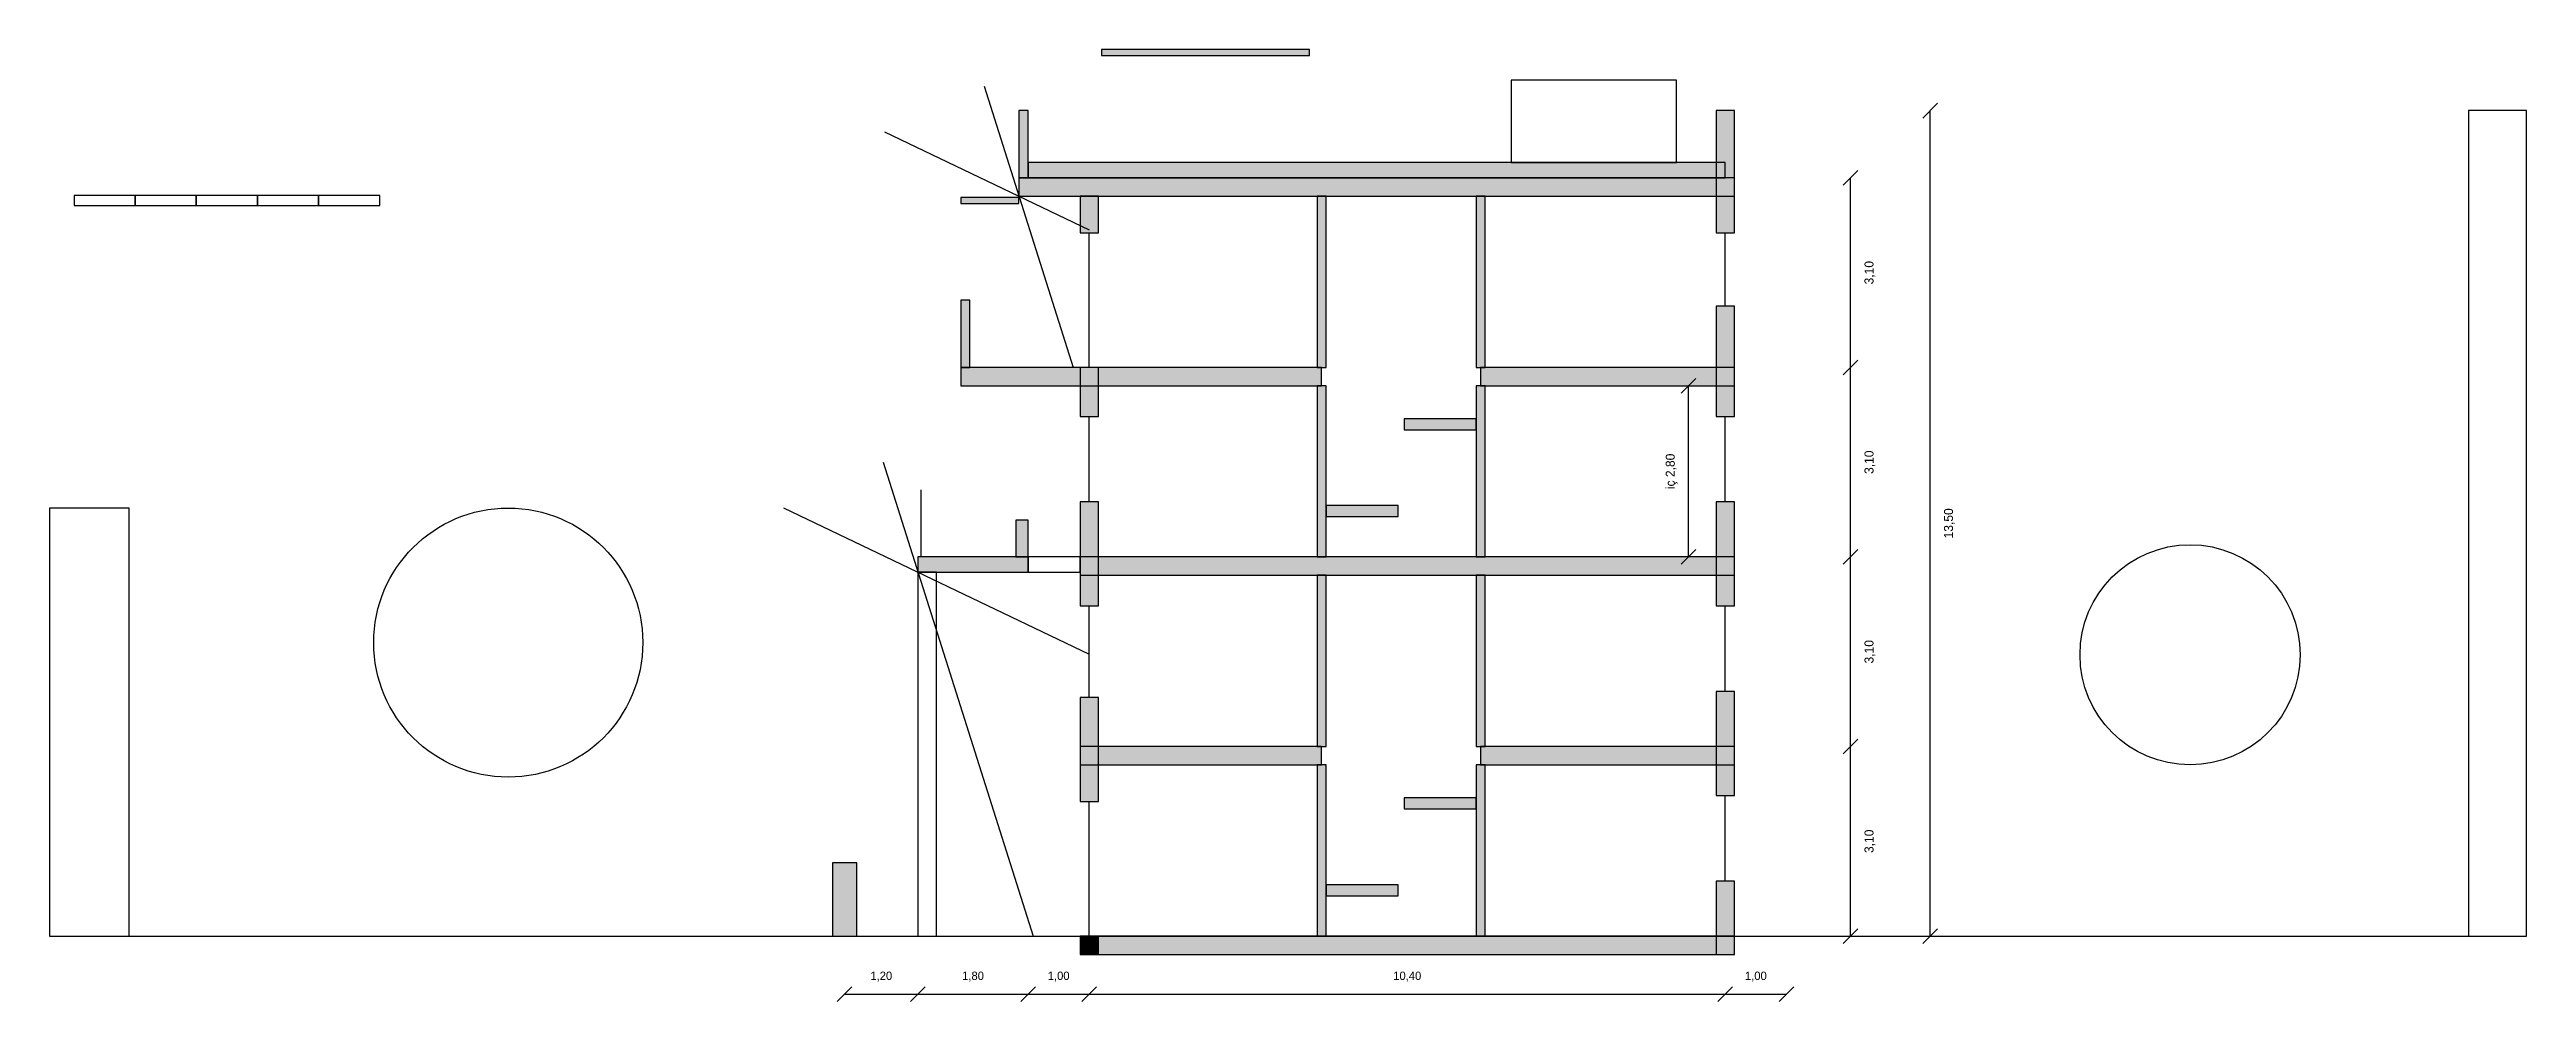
# Model space of a CAD drawing. Header units: metres. Extents: x 1.4 to 44.8, y 1.1 to 55.2.
# Drawn here: x 1.4 to 41.9, y 1.13 to 16.7 of the extents above; entities that cross this region are included whole.
import ezdxf
from ezdxf.enums import TextEntityAlignment as Align

# ---------------------------------------------------------------- set-up
doc = ezdxf.new("R2010")
doc.units = ezdxf.units.M
for name, color, linetype in [('ACIKLIK', 5, 'Continuous'), ('GORUNUS', 8, 'Continuous'), ('GUNES', 30, 'Continuous'), ('KESIT', 7, 'Continuous'), ('OLCU', 3, 'Continuous'), ('PEYZAJ', 3, 'Continuous')]:
    doc.layers.add(name, color=color, linetype=linetype)

msp = doc.modelspace()

# ---------------------------------------------------------------- texts
at = {"layer": 'OLCU'}
for s, p in [('3,10', (31.15, 13.05)), ('3,10', (31.15, 9.95)), ('iç 2,80', (27.9, 9.8)), ('13,50', (32.45, 8.95)), ('3,10', (31.15, 6.85)), ('3,10', (31.15, 3.75))]:
    msp.add_text(s, height=0.14732, rotation=90, dxfattribs=at).set_placement(p, align=Align.MIDDLE_CENTER)
for s, p in [('1,20', (15, 1.55)), ('1,80', (16.5, 1.55)), ('1,00', (17.9, 1.55)), ('10,40', (23.6, 1.55)), ('1,00', (29.3, 1.55))]:
    msp.add_text(s, height=0.13716, dxfattribs=at).set_placement(p, align=Align.MIDDLE_CENTER)

# ---------------------------------------------------------------- hatches: boundary and pattern name
at = {"layer": 'KESIT'}
for points in [[(22, 16.6), (22, 16.7), (18.6, 16.7), (18.6, 16.6), (22, 16.6)], [(17.4, 14.6), (17.4, 15.7), (17.25, 15.7), (17.25, 14.6), (17.4, 14.6)], [(28.95, 13.7), (28.95, 15.7), (28.65, 15.7), (28.65, 13.7), (28.95, 13.7)], [(28.95, 14.3), (28.95, 14.6), (17.25, 14.6), (17.25, 14.3), (28.95, 14.3)], [(28.8, 14.6), (28.8, 14.85), (17.4, 14.85), (17.4, 14.6), (28.8, 14.6)], [(17.25, 14.18), (17.25, 14.28), (16.3, 14.28), (16.3, 14.18), (17.25, 14.18)], [(18.55, 13.7), (18.55, 14.3), (18.25, 14.3), (18.25, 13.7), (18.55, 13.7)], [(22.275, 11.5), (22.275, 14.3), (22.125, 14.3), (22.125, 11.5), (22.275, 11.5)], [(24.875, 11.5), (24.875, 14.3), (24.725, 14.3), (24.725, 11.5), (24.875, 11.5)], [(16.45, 11.5), (16.45, 12.6), (16.3, 12.6), (16.3, 11.5), (16.45, 11.5)], [(28.95, 10.7), (28.95, 12.5), (28.65, 12.5), (28.65, 10.7), (28.95, 10.7)], [(22.2, 11.2), (22.2, 11.5), (16.3, 11.5), (16.3, 11.2), (22.2, 11.2)], [(18.55, 10.7), (18.55, 11.5), (18.25, 11.5), (18.25, 10.7), (18.55, 10.7)], [(28.95, 11.2), (28.95, 11.5), (24.8, 11.5), (24.8, 11.2), (28.95, 11.2)], [(22.275, 8.4), (22.275, 11.2), (22.125, 11.2), (22.125, 8.4), (22.275, 8.4)], [(24.875, 8.4), (24.875, 11.2), (24.725, 11.2), (24.725, 8.4), (24.875, 8.4)], [(24.725, 10.48), (24.725, 10.66), (23.55, 10.66), (23.55, 10.48), (24.725, 10.48)], [(17.4, 8.4), (17.4, 9), (17.2, 9), (17.2, 8.4), (17.4, 8.4)], [(18.55, 7.6), (18.55, 9.3), (18.25, 9.3), (18.25, 7.6), (18.55, 7.6)], [(23.45, 9.06), (23.45, 9.24), (22.275, 9.24), (22.275, 9.06), (23.45, 9.06)], [(28.95, 7.6), (28.95, 9.3), (28.65, 9.3), (28.65, 7.6), (28.95, 7.6)], [(17.4, 8.15), (17.4, 8.4), (15.6, 8.4), (15.6, 8.15), (17.4, 8.15)], [(28.95, 8.1), (28.95, 8.4), (18.25, 8.4), (18.25, 8.1), (28.95, 8.1)], [(22.275, 5.3), (22.275, 8.1), (22.125, 8.1), (22.125, 5.3), (22.275, 5.3)], [(24.875, 5.3), (24.875, 8.1), (24.725, 8.1), (24.725, 5.3), (24.875, 5.3)], [(18.55, 4.4), (18.55, 6.1), (18.25, 6.1), (18.25, 4.4), (18.55, 4.4)], [(28.95, 4.5), (28.95, 6.2), (28.65, 6.2), (28.65, 4.5), (28.95, 4.5)], [(22.2, 5), (22.2, 5.3), (18.25, 5.3), (18.25, 5), (22.2, 5)], [(28.95, 5), (28.95, 5.3), (24.8, 5.3), (24.8, 5), (28.95, 5)], [(22.275, 2.2), (22.275, 5), (22.125, 5), (22.125, 2.2), (22.275, 2.2)], [(24.875, 2.2), (24.875, 5), (24.725, 5), (24.725, 2.2), (24.875, 2.2)], [(24.725, 4.28), (24.725, 4.46), (23.55, 4.46), (23.55, 4.28), (24.725, 4.28)], [(14.6, 2.2), (14.6, 3.4), (14.2, 3.4), (14.2, 2.2), (14.6, 2.2)], [(23.45, 2.86), (23.45, 3.04), (22.275, 3.04), (22.275, 2.86), (23.45, 2.86)], [(28.95, 1.9), (28.95, 3.1), (28.65, 3.1), (28.65, 1.9), (28.95, 1.9)], [(28.95, 1.9), (28.95, 2.2), (18.25, 2.2), (18.25, 1.9), (28.95, 1.9)], [(18.55, 1.9), (18.55, 2.2), (18.25, 2.2), (18.25, 1.9), (18.55, 1.9)]]:
    msp.add_hatch(color=250, dxfattribs=at).paths.add_polyline_path(points)

# ---------------------------------------------------------------- linework, layer by layer
at = {"layer": 'ACIKLIK'}
for points in [[(18.4, 11.5), (18.4, 13.7)], [(28.8, 12.5), (28.8, 13.7)], [(18.4, 9.3), (18.4, 10.7)], [(28.8, 9.3), (28.8, 10.7)], [(18.4, 6.1), (18.4, 7.6)], [(28.8, 6.2), (28.8, 7.6)], [(28.8, 3.1), (28.8, 4.5)], [(18.4, 2.2), (18.4, 4.4)]]:
    msp.add_lwpolyline(points, dxfattribs=at)
at = {"layer": 'GORUNUS'}
for points in [[(28, 14.85), (28, 16.2), (25.3, 16.2), (25.3, 14.85), (28, 14.85)], [(41.9, 2.2), (41.9, 15.7), (40.95, 15.7), (40.95, 2.2), (41.9, 2.2)], [(2.7, 2.2), (2.7, 9.2), (1.4, 9.2), (1.4, 2.2), (2.7, 2.2)], [(15.9, 2.2), (15.9, 8.15), (15.6, 8.15), (15.6, 2.2), (15.9, 2.2)], [(18.25, 8.15), (18.25, 8.4), (17.4, 8.4), (17.4, 8.15), (18.25, 8.15)]]:
    msp.add_lwpolyline(points, close=True, dxfattribs=at)
at = {"layer": 'GUNES'}
for points in [[(16.680036, 16.1), (18.136611, 11.5)], [(15.05, 15.351714), (18.4, 13.75024)], [(15.030036, 9.95), (17.484048, 2.2)], [(13.4, 9.201714), (18.4, 6.811455)]]:
    msp.add_lwpolyline(points, dxfattribs=at)
at = {"layer": 'KESIT'}
for points in [[(22, 16.6), (22, 16.7), (18.6, 16.7), (18.6, 16.6), (22, 16.6)], [(17.4, 14.6), (17.4, 15.7), (17.25, 15.7), (17.25, 14.6), (17.4, 14.6)], [(28.95, 13.7), (28.95, 15.7), (28.65, 15.7), (28.65, 13.7), (28.95, 13.7)], [(28.95, 14.3), (28.95, 14.6), (17.25, 14.6), (17.25, 14.3), (28.95, 14.3)], [(28.8, 14.6), (28.8, 14.85), (17.4, 14.85), (17.4, 14.6), (28.8, 14.6)], [(17.25, 14.18), (17.25, 14.28), (16.3, 14.28), (16.3, 14.18), (17.25, 14.18)], [(18.55, 13.7), (18.55, 14.3), (18.25, 14.3), (18.25, 13.7), (18.55, 13.7)], [(22.275, 11.5), (22.275, 14.3), (22.125, 14.3), (22.125, 11.5), (22.275, 11.5)], [(24.875, 11.5), (24.875, 14.3), (24.725, 14.3), (24.725, 11.5), (24.875, 11.5)], [(16.45, 11.5), (16.45, 12.6), (16.3, 12.6), (16.3, 11.5), (16.45, 11.5)], [(28.95, 10.7), (28.95, 12.5), (28.65, 12.5), (28.65, 10.7), (28.95, 10.7)], [(22.2, 11.2), (22.2, 11.5), (16.3, 11.5), (16.3, 11.2), (22.2, 11.2)], [(18.55, 10.7), (18.55, 11.5), (18.25, 11.5), (18.25, 10.7), (18.55, 10.7)], [(28.95, 11.2), (28.95, 11.5), (24.8, 11.5), (24.8, 11.2), (28.95, 11.2)], [(22.275, 8.4), (22.275, 11.2), (22.125, 11.2), (22.125, 8.4), (22.275, 8.4)], [(24.875, 8.4), (24.875, 11.2), (24.725, 11.2), (24.725, 8.4), (24.875, 8.4)], [(24.725, 10.48), (24.725, 10.66), (23.55, 10.66), (23.55, 10.48), (24.725, 10.48)], [(17.4, 8.4), (17.4, 9), (17.2, 9), (17.2, 8.4), (17.4, 8.4)], [(18.55, 7.6), (18.55, 9.3), (18.25, 9.3), (18.25, 7.6), (18.55, 7.6)], [(23.45, 9.06), (23.45, 9.24), (22.275, 9.24), (22.275, 9.06), (23.45, 9.06)], [(28.95, 7.6), (28.95, 9.3), (28.65, 9.3), (28.65, 7.6), (28.95, 7.6)], [(17.4, 8.15), (17.4, 8.4), (15.6, 8.4), (15.6, 8.15), (17.4, 8.15)], [(28.95, 8.1), (28.95, 8.4), (18.25, 8.4), (18.25, 8.1), (28.95, 8.1)], [(22.275, 5.3), (22.275, 8.1), (22.125, 8.1), (22.125, 5.3), (22.275, 5.3)], [(24.875, 5.3), (24.875, 8.1), (24.725, 8.1), (24.725, 5.3), (24.875, 5.3)], [(18.55, 4.4), (18.55, 6.1), (18.25, 6.1), (18.25, 4.4), (18.55, 4.4)], [(28.95, 4.5), (28.95, 6.2), (28.65, 6.2), (28.65, 4.5), (28.95, 4.5)], [(22.2, 5), (22.2, 5.3), (18.25, 5.3), (18.25, 5), (22.2, 5)], [(28.95, 5), (28.95, 5.3), (24.8, 5.3), (24.8, 5), (28.95, 5)], [(22.275, 2.2), (22.275, 5), (22.125, 5), (22.125, 2.2), (22.275, 2.2)], [(24.875, 2.2), (24.875, 5), (24.725, 5), (24.725, 2.2), (24.875, 2.2)], [(24.725, 4.28), (24.725, 4.46), (23.55, 4.46), (23.55, 4.28), (24.725, 4.28)], [(14.6, 2.2), (14.6, 3.4), (14.2, 3.4), (14.2, 2.2), (14.6, 2.2)], [(23.45, 2.86), (23.45, 3.04), (22.275, 3.04), (22.275, 2.86), (23.45, 2.86)], [(28.95, 1.9), (28.95, 3.1), (28.65, 3.1), (28.65, 1.9), (28.95, 1.9)], [(28.95, 1.9), (28.95, 2.2), (18.25, 2.2), (18.25, 1.9), (28.95, 1.9)], [(18.55, 1.9), (18.55, 2.2), (18.25, 2.2), (18.25, 1.9), (18.55, 1.9)]]:
    msp.add_lwpolyline(points, close=True, dxfattribs=at)
for points in [[(15.65, 8.4), (15.65, 9.5)], [(1.4, 2.2), (41.9, 2.2)]]:
    msp.add_lwpolyline(points, dxfattribs=at)
at = {"layer": 'OLCU'}
for points in [[(32.03, 15.58), (32.27, 15.82)], [(32.15, 2.2), (32.15, 15.7)], [(30.73, 14.48), (30.97, 14.72)], [(30.85, 11.5), (30.85, 14.6)], [(30.73, 11.38), (30.97, 11.62)], [(30.73, 11.38), (30.97, 11.62)], [(30.85, 8.4), (30.85, 11.5)], [(28.08, 11.08), (28.32, 11.32)], [(28.2, 8.4), (28.2, 11.2)], [(28.08, 8.28), (28.32, 8.52)], [(30.73, 8.28), (30.97, 8.52)], [(30.73, 8.28), (30.97, 8.52)], [(30.85, 5.3), (30.85, 8.4)], [(30.73, 5.18), (30.97, 5.42)], [(30.73, 5.18), (30.97, 5.42)], [(30.85, 2.2), (30.85, 5.3)], [(30.73, 2.08), (30.97, 2.32)], [(32.03, 2.08), (32.27, 2.32)], [(14.28, 1.13), (14.52, 1.37)], [(14.4, 1.25), (15.6, 1.25)], [(15.48, 1.13), (15.72, 1.37)], [(15.48, 1.13), (15.72, 1.37)], [(15.6, 1.25), (17.4, 1.25)], [(17.28, 1.13), (17.52, 1.37)], [(17.28, 1.13), (17.52, 1.37)], [(17.4, 1.25), (18.4, 1.25)], [(18.28, 1.13), (18.52, 1.37)], [(18.28, 1.13), (18.52, 1.37)], [(18.4, 1.25), (28.8, 1.25)], [(28.68, 1.13), (28.92, 1.37)], [(28.68, 1.13), (28.92, 1.37)], [(28.8, 1.25), (29.8, 1.25)], [(29.68, 1.13), (29.92, 1.37)]]:
    msp.add_lwpolyline(points, dxfattribs=at)
for points in [[(2.8, 14.15), (2.8, 14.31), (1.8, 14.31), (1.8, 14.15), (2.8, 14.15)], [(3.8, 14.15), (3.8, 14.31), (2.8, 14.31), (2.8, 14.15), (3.8, 14.15)], [(4.8, 14.15), (4.8, 14.31), (3.8, 14.31), (3.8, 14.15), (4.8, 14.15)], [(5.8, 14.15), (5.8, 14.31), (4.8, 14.31), (4.8, 14.15), (5.8, 14.15)], [(6.8, 14.15), (6.8, 14.31), (5.8, 14.31), (5.8, 14.15), (6.8, 14.15)]]:
    msp.add_lwpolyline(points, close=True, dxfattribs=at)
at = {"layer": 'PEYZAJ'}
for centre, radius in [((8.9, 7), 2.2), ((36.4, 6.8), 1.8)]:
    msp.add_circle(centre, radius, dxfattribs=at)

msp.set_redraw_order([(e.dxf.handle, doc.entitydb.next_handle()) for e in msp.query("TEXT MTEXT ATTDEF DIMENSION ARC_DIMENSION")])  # texts and dimensions are drawn at this point

doc.saveas('drawing.dxf')
